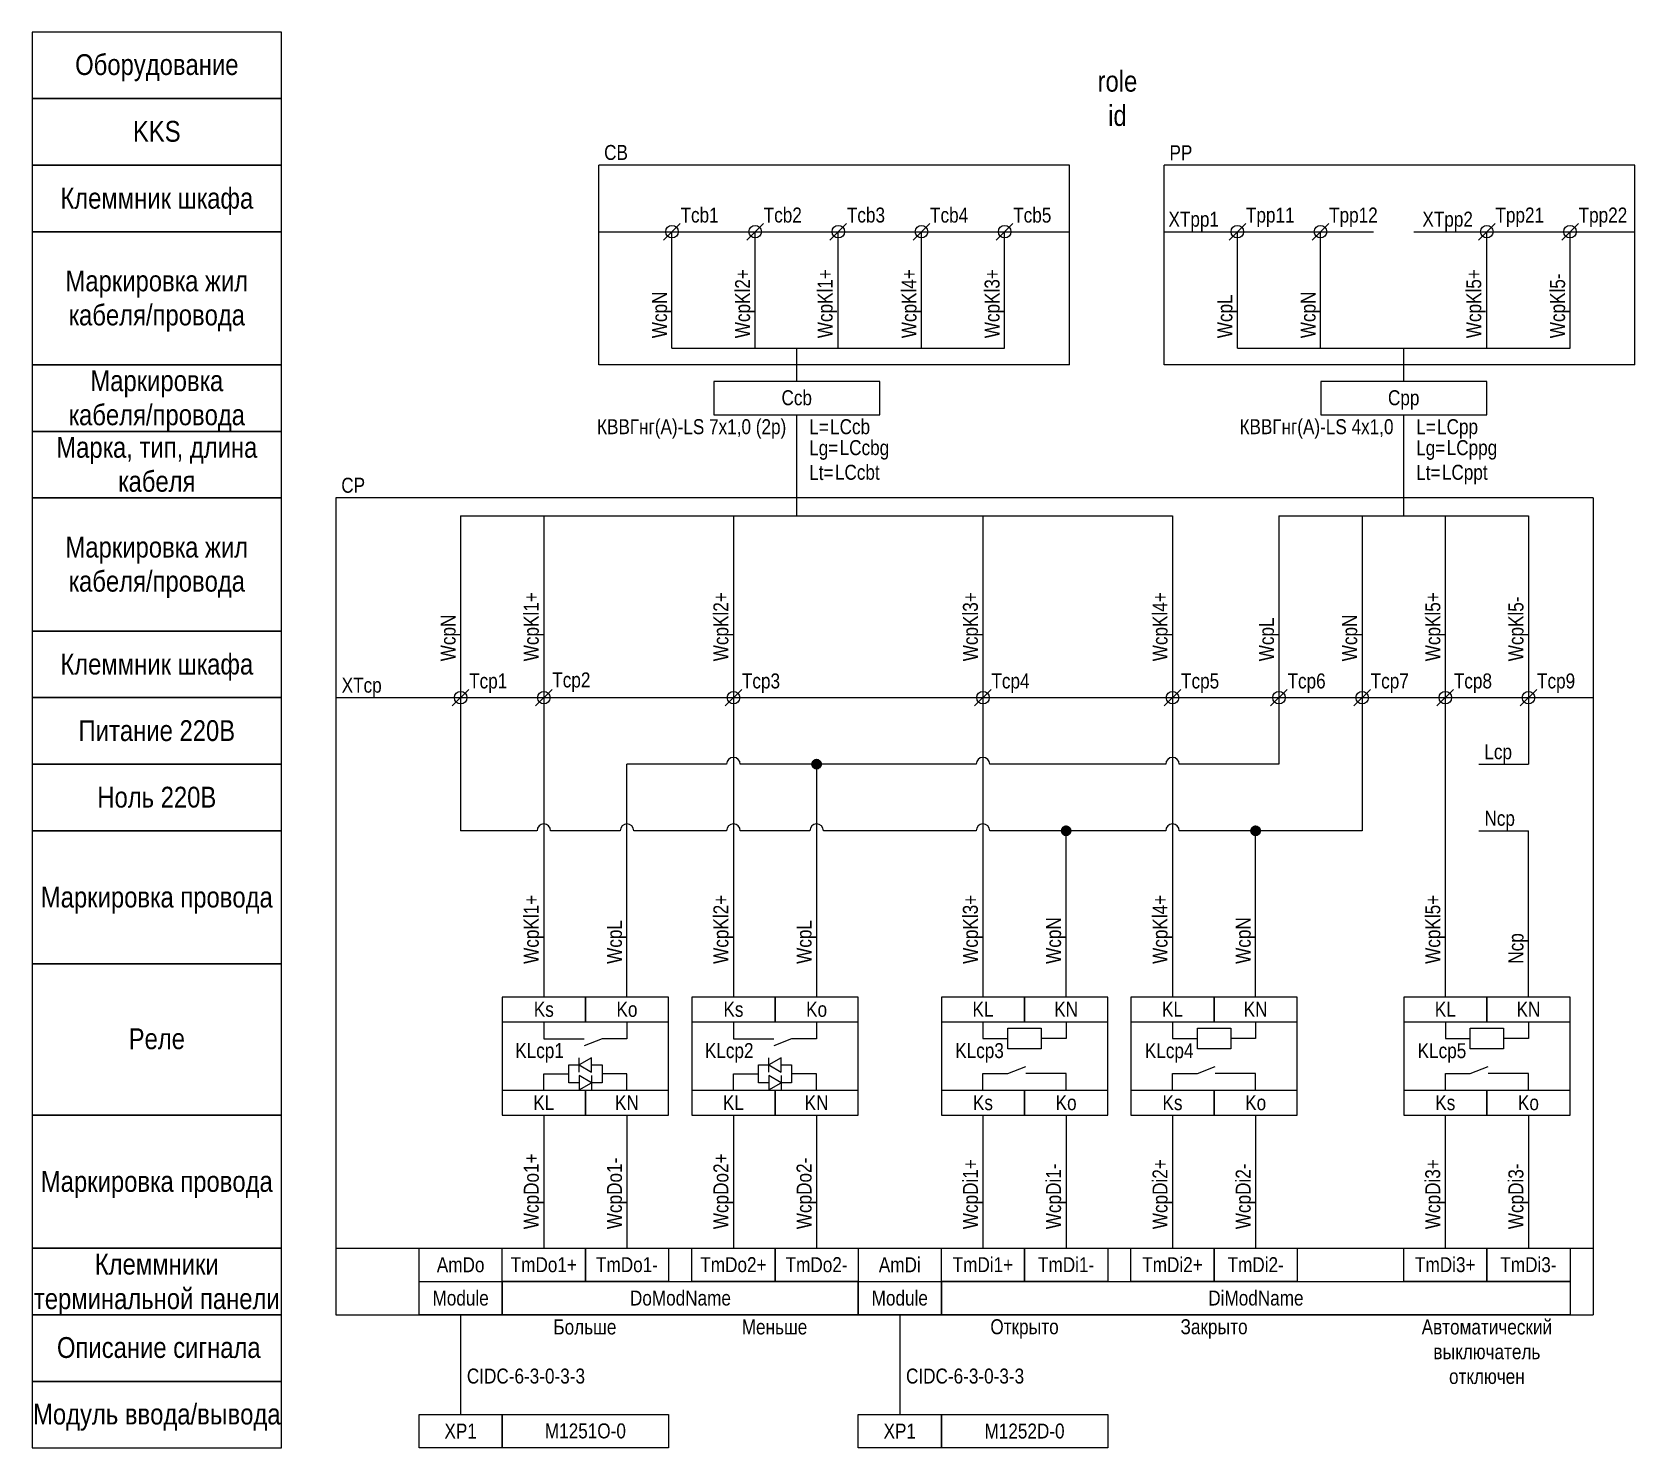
# Model space of a CAD drawing. Header units: millimetres. Extents: x 20 to 213, y -175 to -5.
import ezdxf

# ---------------------------------------------------------------- set-up
doc = ezdxf.new("R2010")
doc.units = ezdxf.units.MM
doc.header["$MEASUREMENT"] = 0
doc.linetypes.add('1_1', pattern=[2000, 1000, -1000])
doc.linetypes.add('4_2_1_2', pattern=[6702.777624, 3527.777672, -1763.888836, 0, -1411.111116])
for name, color, linetype in [('cp_names', 7, 'Continuous'), ('cp_params_di', 7, 'Continuous'), ('cp_params_do', 7, 'Continuous'), ('cp_static_di', 7, 'Continuous'), ('cp_static_do', 7, 'Continuous'), ('id_names', 7, 'Continuous'), ('id_params_di', 7, 'Continuous'), ('id_params_do', 7, 'Continuous'), ('id_static_di', 7, 'Continuous'), ('id_static_do', 7, 'Continuous')]:
    doc.layers.add(name, color=color, linetype=linetype)
doc.styles.add('СГЕНЕРИР_СТИЛЬ_1', font='')
doc.styles.get('СГЕНЕРИР_СТИЛЬ_1').set_extended_font_data('Arial Narrow')

msp = doc.modelspace()

# ---------------------------------------------------------------- texts
at = {"layer": 'cp_names', "color": 7, "linetype": 'Continuous', "lineweight": 15, "insert": (35, -65.66), "char_height": 2.5, "attachment_point": 2, "line_spacing_factor": 0.982786, "style": 'СГЕНЕРИР_СТИЛЬ_1'}
msp.add_mtext('\\A1;{\\pqc;\\fArial Narrow|b0|i0|c204|p34;Маркировка жил\\P\\pqc;\\fArial Narrow|b0|i0|c204|p34;кабеля/провода}', dxfattribs=at)
at = {"layer": 'cp_names', "color": 7, "linetype": 'Continuous', "lineweight": 15, "char_height": 2.5, "attachment_point": 2, "style": 'СГЕНЕРИР_СТИЛЬ_1'}
for s, insert in [('\\A1;{\\pqc;\\fArial Narrow|b0|i0|c204|p34;Клеммник\\fArial Narrow|b0|i0|c204|p34; шкафа}', (35, -79.72)), ('\\A1;{\\pqc;\\fArial Narrow|b0|i0|c204|p34;Питание \\fArial Narrow|b0|i0|c204|p34;220В}', (35, -87.71)), ('\\A1;{\\pqc;\\fArial Narrow|b0|i0|c204|p34;Ноль\\fArial Narrow|b0|i0|c204|p34; 220В}', (35, -95.71)), ('\\A1;{\\pqc;\\fArial Narrow|b0|i0|c204|p34;Маркировка \\fArial Narrow|b0|i0|c204|p34;провода}', (35, -107.72)), ('\\A1;{\\pqc;\\fArial Narrow|b0|i0|c204|p34;Реле}', (35, -124.75)), ('\\A1;{\\pqc;\\fArial Narrow|b0|i0|c204|p34;Маркировка \\fArial Narrow|b0|i0|c204|p34;провода}', (35, -141.9)), ('\\A1;{\\pqc;\\fArial Narrow|b0|i0|c204|p34;Описание сигнала}', (35.24, -161.86)), ('\\A1;{\\pqc;\\fArial Narrow|b0|i0|c204|p34;Модуль ввода/вывода}', (35, -169.86))]:
    msp.add_mtext(s, dxfattribs=dict(at, insert=insert))
at = {"layer": 'cp_names', "color": 7, "linetype": 'Continuous', "lineweight": 15, "insert": (35, -151.84), "char_height": 2.5, "width": 30, "attachment_point": 2, "line_spacing_factor": 0.996518, "style": 'СГЕНЕРИР_СТИЛЬ_1'}
msp.add_mtext('\\A1;{\\pqc;\\fArial Narrow|b0|i0|c204|p34;Клеммник\\fArial Narrow|b0|i0|c204|p34;и терминальной панели}', dxfattribs=at)
at = {"layer": 'cp_params_di', "color": 7, "linetype": 'Continuous', "lineweight": 15, "char_height": 1.8, "style": 'СГЕНЕРИР_СТИЛЬ_1'}
for s, insert, attachment_point in [('\\A1;{\\pql;\\fArial Narrow|b0|i0|c204|p34;CP}', (57.18, -58.57), 1), ('\\A1;{\\pqr;\\fArial Narrow|b0|i0|c204|p34;XTcp}', (62.04, -82.6), 3), ('\\A1;{\\pql;\\fArial Narrow|b0|i0|c204|p34;Tcp1}', (72.55, -82.09), 1), ('\\A1;{\\pql;\\fArial Narrow|b0|i0|c204|p34;Tcp2}', (82.55, -81.97), 1), ('\\A1;{\\pql;\\fArial Narrow|b0|i0|c204|p34;Tcp3}', (105.35, -82.09), 1), ('\\A1;{\\pql;\\fArial Narrow|b0|i0|c204|p34;Tcp4}', (135.35, -82.09), 1), ('\\A1;{\\pql;\\fArial Narrow|b0|i0|c204|p34;Tcp5}', (158.15, -82.09), 1), ('\\A1;{\\pql;\\fArial Narrow|b0|i0|c204|p34;Tcp6}', (170.95, -82.09), 1), ('\\A1;{\\pql;\\fArial Narrow|b0|i0|c204|p34;Tcp7}', (180.95, -82.09), 1), ('\\A1;{\\pql;\\fArial Narrow|b0|i0|c204|p34;Tcp8}', (190.95, -82.09), 1), ('\\A1;{\\pqc;\\fArial Narrow|b0|i0|c204|p34;L\\fArial Narrow|b0|i0|c204|p34;cp}', (196.28, -90.6), 2), ('\\A1;{\\pqc;\\fArial Narrow|b0|i0|c204|p34;N\\fArial Narrow|b0|i0|c204|p34;cp}', (196.46, -98.6), 2), ('\\A1;{\\pqc;\\fArial Narrow|b0|i0|c204|p34;K\\fArial Narrow|b0|i0|c204|p34;L}', (134.33, -121.56), 2), ('\\A1;{\\pqc;\\fArial Narrow|b0|i0|c204|p34;K\\fArial Narrow|b0|i0|c204|p34;N}', (144.33, -121.56), 2), ('\\A1;{\\pqc;\\fArial Narrow|b0|i0|c204|p34;K\\fArial Narrow|b0|i0|c204|p34;L}', (157.12, -121.56), 2), ('\\A1;{\\pqc;\\fArial Narrow|b0|i0|c204|p34;K\\fArial Narrow|b0|i0|c204|p34;N}', (167.12, -121.56), 2), ('\\A1;{\\pqc;\\fArial Narrow|b0|i0|c204|p34;K\\fArial Narrow|b0|i0|c204|p34;L}', (189.92, -121.56), 2), ('\\A1;{\\pqc;\\fArial Narrow|b0|i0|c204|p34;K\\fArial Narrow|b0|i0|c204|p34;N}', (199.92, -121.56), 2), ('\\A1;{\\pqc;\\fArial Narrow|b0|i0|c204|p34;KLcp\\fArial Narrow|b0|i0|c204|p34;3}', (133.92, -126.52), 2), ('\\A1;{\\pqc;\\fArial Narrow|b0|i0|c204|p34;KLcp\\fArial Narrow|b0|i0|c204|p34;4}', (156.72, -126.53), 2), ('\\A1;{\\pqc;\\fArial Narrow|b0|i0|c204|p34;KLcp\\fArial Narrow|b0|i0|c204|p34;5}', (189.52, -126.53), 2), ('\\A1;{\\pqc;\\fArial Narrow|b0|i0|c204|p34;Ks}', (134.33, -132.78), 2), ('\\A1;{\\pqc;\\fArial Narrow|b0|i0|c204|p34;Ko}', (144.33, -132.78), 2), ('\\A1;{\\pqc;\\fArial Narrow|b0|i0|c204|p34;Ks}', (157.12, -132.78), 2), ('\\A1;{\\pqc;\\fArial Narrow|b0|i0|c204|p34;Ko}', (167.12, -132.78), 2), ('\\A1;{\\pqc;\\fArial Narrow|b0|i0|c204|p34;Ks}', (189.92, -132.78), 2), ('\\A1;{\\pqc;\\fArial Narrow|b0|i0|c204|p34;Ko}', (199.92, -132.78), 2), ('\\A1;{\\pqc;\\fArial Narrow|b0|i0|c204|p34;Am\\fArial Narrow|b0|i0|c204|p34;Di}', (124.33, -152.26), 2), ('\\A1;{\\pqc;\\fArial Narrow|b0|i0|c204|p34;TmDi1\\fArial Narrow|b0|i0|c204|p34;+}', (134.33, -152.25), 2), ('\\A1;{\\pqc;\\fArial Narrow|b0|i0|c204|p34;TmDi1\\fArial Narrow|b0|i0|c204|p34;-}', (144.33, -152.25), 2), ('\\A1;{\\pqc;\\fArial Narrow|b0|i0|c204|p34;TmDi2\\fArial Narrow|b0|i0|c204|p34;+}', (157.12, -152.25), 2), ('\\A1;{\\pqc;\\fArial Narrow|b0|i0|c204|p34;TmDi2\\fArial Narrow|b0|i0|c204|p34;-}', (167.12, -152.25), 2), ('\\A1;{\\pqc;\\fArial Narrow|b0|i0|c204|p34;TmDi\\fArial Narrow|b0|i0|c204|p34;3\\fArial Narrow|b0|i0|c204|p34;+}', (189.92, -152.25), 2), ('\\A1;{\\pqc;\\fArial Narrow|b0|i0|c204|p34;TmDi\\fArial Narrow|b0|i0|c204|p34;3\\fArial Narrow|b0|i0|c204|p34;-}', (199.92, -152.25), 2), ('\\A1;{\\pqc;\\fArial Narrow|b0|i0|c204|p34;DiModName}', (167.15, -156.26), 2)]:
    msp.add_mtext(s, dxfattribs=dict(at, insert=insert, attachment_point=attachment_point))
at = {"layer": 'cp_params_di', "color": 7, "linetype": 'Continuous', "lineweight": 15, "char_height": 1.8, "rotation": 90, "style": 'СГЕНЕРИР_СТИЛЬ_1'}
for s, insert, attachment_point in [('\\A1;{\\pql;\\fArial Narrow|b0|i0|c204|p34;WcpKl\\fArial Narrow|b0|i0|c204|p34;1\\fArial Narrow|b0|i0|c204|p34;+}', (79.12, -80.63), 1), ('\\A1;{\\pql;\\fArial Narrow|b0|i0|c204|p34;WcpKl\\fArial Narrow|b0|i0|c204|p34;2\\fArial Narrow|b0|i0|c204|p34;+}', (101.92, -80.63), 1), ('\\A1;{\\pql;\\fArial Narrow|b0|i0|c204|p34;WcpKl\\fArial Narrow|b0|i0|c204|p34;3\\fArial Narrow|b0|i0|c204|p34;+}', (131.92, -80.63), 1), ('\\A1;{\\pql;\\fArial Narrow|b0|i0|c204|p34;WcpKl\\fArial Narrow|b0|i0|c204|p34;4\\fArial Narrow|b0|i0|c204|p34;+}', (154.72, -80.63), 1), ('\\A1;{\\pql;\\fArial Narrow|b0|i0|c204|p34;WcpKl5\\fArial Narrow|b0|i0|c204|p34;+}', (187.52, -80.63), 1), ('\\A1;{\\pql;\\fArial Narrow|b0|i0|c204|p34;WcpKl5\\fArial Narrow|b0|i0|c204|p34;-}', (197.52, -80.63), 1), ('\\A1;{\\pql;\\fArial Narrow|b0|i0|c204|p34;Wcp\\fArial Narrow|b0|i0|c204|p34;N}', (69.12, -80.63), 1), ('\\A1;{\\pql;\\fArial Narrow|b0|i0|c204|p34;Wcp\\fArial Narrow|b0|i0|c204|p34;L}', (167.52, -80.63), 1), ('\\A1;{\\pql;\\fArial Narrow|b0|i0|c204|p34;Wcp\\fArial Narrow|b0|i0|c204|p34;N}', (177.52, -80.63), 1), ('\\A1;{\\pql;\\fArial Narrow|b0|i0|c204|p34;WcpKl\\fArial Narrow|b0|i0|c204|p34;3\\fArial Narrow|b0|i0|c204|p34;+}', (131.92, -117), 1), ('\\A1;{\\pql;\\fArial Narrow|b0|i0|c204|p34;WcpKl\\fArial Narrow|b0|i0|c204|p34;4\\fArial Narrow|b0|i0|c204|p34;+}', (154.72, -117), 1), ('\\A1;{\\pql;\\fArial Narrow|b0|i0|c204|p34;WcpKl\\fArial Narrow|b0|i0|c204|p34;5\\fArial Narrow|b0|i0|c204|p34;+}', (187.52, -117), 1), ('\\A1;{\\pql;\\fArial Narrow|b0|i0|c204|p34;Wcp\\fArial Narrow|b0|i0|c204|p34;N}', (141.92, -117), 1), ('\\A1;{\\pql;\\fArial Narrow|b0|i0|c204|p34;Wcp\\fArial Narrow|b0|i0|c204|p34;N}', (164.72, -117), 1), ('\\A1;{\\pql;\\fArial Narrow|b0|i0|c204|p34;Wcp\\fArial Narrow|b0|i0|c204|p34;L}', (89.12, -117), 1), ('\\A1;{\\pql;\\fArial Narrow|b0|i0|c204|p34;Wcp\\fArial Narrow|b0|i0|c204|p34;L}', (111.92, -117), 1), ('\\A1;{\\pqc;\\fArial Narrow|b0|i0|c204|p34;N\\fArial Narrow|b0|i0|c204|p34;cp}', (197.52, -115.14), 2), ('\\A1;{\\pql;\\fArial Narrow|b0|i0|c204|p34;WcpDi1\\fArial Narrow|b0|i0|c204|p34;+}', (131.92, -148.89), 1), ('\\A1;{\\pql;\\fArial Narrow|b0|i0|c204|p34;WcpDi\\fArial Narrow|b0|i0|c204|p34;2\\fArial Narrow|b0|i0|c204|p34;+}', (154.72, -148.89), 1), ('\\A1;{\\pql;\\fArial Narrow|b0|i0|c204|p34;WcpDi\\fArial Narrow|b0|i0|c204|p34;3\\fArial Narrow|b0|i0|c204|p34;+}', (187.51, -148.89), 1), ('\\A1;{\\pql;\\fArial Narrow|b0|i0|c204|p34;WcpDi1\\fArial Narrow|b0|i0|c204|p34;-}', (141.92, -148.89), 1), ('\\A1;{\\pql;\\fArial Narrow|b0|i0|c204|p34;WcpDi\\fArial Narrow|b0|i0|c204|p34;2\\fArial Narrow|b0|i0|c204|p34;-}', (164.72, -148.89), 1), ('\\A1;{\\pql;\\fArial Narrow|b0|i0|c204|p34;WcpDi\\fArial Narrow|b0|i0|c204|p34;3\\fArial Narrow|b0|i0|c204|p34;-}', (197.51, -148.89), 1)]:
    msp.add_mtext(s, dxfattribs=dict(at, insert=insert, attachment_point=attachment_point))
at = {"layer": 'cp_params_do', "color": 7, "linetype": 'Continuous', "lineweight": 15, "char_height": 1.8, "style": 'СГЕНЕРИР_СТИЛЬ_1'}
for s, insert, attachment_point in [('\\A1;{\\pql;\\fArial Narrow|b0|i0|c204|p34;Tcp\\fArial Narrow|b0|i0|c204|p34;9}', (200.95, -82.09), 1), ('\\A1;{\\pqc;\\fArial Narrow|b0|i0|c204|p34;Ks}', (81.53, -121.56), 2), ('\\A1;{\\pqc;\\fArial Narrow|b0|i0|c204|p34;K\\fArial Narrow|b0|i0|c204|p34;o}', (91.53, -121.56), 2), ('\\A1;{\\pqc;\\fArial Narrow|b0|i0|c204|p34;Ks}', (104.33, -121.56), 2), ('\\A1;{\\pqc;\\fArial Narrow|b0|i0|c204|p34;Ko}', (114.33, -121.56), 2), ('\\A1;{\\pqc;\\fArial Narrow|b0|i0|c204|p34;KLcp\\fArial Narrow|b0|i0|c204|p34;1}', (81.02, -126.52), 2), ('\\A1;{\\pqc;\\fArial Narrow|b0|i0|c204|p34;KLcp\\fArial Narrow|b0|i0|c204|p34;2}', (103.82, -126.52), 2), ('\\A1;{\\pqc;\\fArial Narrow|b0|i0|c204|p34;KL}', (81.53, -132.78), 2), ('\\A1;{\\pqc;\\fArial Narrow|b0|i0|c204|p34;KN}', (91.53, -132.78), 2), ('\\A1;{\\pqc;\\fArial Narrow|b0|i0|c204|p34;KL}', (104.33, -132.78), 2), ('\\A1;{\\pqc;\\fArial Narrow|b0|i0|c204|p34;KN}', (114.33, -132.78), 2), ('\\A1;{\\pqc;\\fArial Narrow|b0|i0|c204|p34;TmD\\fArial Narrow|b0|i0|c204|p34;o\\fArial Narrow|b0|i0|c204|p34;2+}', (104.33, -152.25), 2), ('\\A1;{\\pqc;\\fArial Narrow|b0|i0|c204|p34;TmD\\fArial Narrow|b0|i0|c204|p34;o\\fArial Narrow|b0|i0|c204|p34;2-}', (114.33, -152.25), 2), ('\\A1;{\\pqc;\\fArial Narrow|b0|i0|c204|p34;Am\\fArial Narrow|b0|i0|c204|p34;Do}', (71.53, -152.26), 2), ('\\A1;{\\pqc;\\fArial Narrow|b0|i0|c204|p34;TmD\\fArial Narrow|b0|i0|c204|p34;o\\fArial Narrow|b0|i0|c204|p34;1+}', (81.53, -152.25), 2), ('\\A1;{\\pqc;\\fArial Narrow|b0|i0|c204|p34;TmD\\fArial Narrow|b0|i0|c204|p34;o\\fArial Narrow|b0|i0|c204|p34;1-}', (91.53, -152.25), 2), ('\\A1;{\\pqc;\\fArial Narrow|b0|i0|c204|p34;D\\fArial Narrow|b0|i0|c204|p34;o\\fArial Narrow|b0|i0|c204|p34;ModName}', (97.96, -156.26), 2)]:
    msp.add_mtext(s, dxfattribs=dict(at, insert=insert, attachment_point=attachment_point))
at = {"layer": 'cp_params_do', "color": 7, "linetype": 'Continuous', "lineweight": 15, "char_height": 1.8, "attachment_point": 1, "rotation": 90, "style": 'СГЕНЕРИР_СТИЛЬ_1'}
for s, insert in [('\\A1;{\\pql;\\fArial Narrow|b0|i0|c204|p34;WcpKl\\fArial Narrow|b0|i0|c204|p34;1\\fArial Narrow|b0|i0|c204|p34;+}', (79.12, -117)), ('\\A1;{\\pql;\\fArial Narrow|b0|i0|c204|p34;WcpKl\\fArial Narrow|b0|i0|c204|p34;2\\fArial Narrow|b0|i0|c204|p34;+}', (101.92, -117)), ('\\A1;{\\pql;\\fArial Narrow|b0|i0|c204|p34;WcpDo1\\fArial Narrow|b0|i0|c204|p34;+}', (79.12, -148.89)), ('\\A1;{\\pql;\\fArial Narrow|b0|i0|c204|p34;WcpDo1\\fArial Narrow|b0|i0|c204|p34;-}', (89.12, -148.89)), ('\\A1;{\\pql;\\fArial Narrow|b0|i0|c204|p34;WcpDo\\fArial Narrow|b0|i0|c204|p34;2\\fArial Narrow|b0|i0|c204|p34;+}', (101.92, -148.89)), ('\\A1;{\\pql;\\fArial Narrow|b0|i0|c204|p34;WcpDo\\fArial Narrow|b0|i0|c204|p34;2\\fArial Narrow|b0|i0|c204|p34;-}', (111.92, -148.89))]:
    msp.add_mtext(s, dxfattribs=dict(at, insert=insert))
at = {"layer": 'cp_static_di', "color": 7, "linetype": 'Continuous', "lineweight": 15, "char_height": 1.8, "attachment_point": 2, "style": 'СГЕНЕРИР_СТИЛЬ_1'}
for s, insert in [('\\A1;{\\pqc;\\fArial Narrow|b0|i0|c204|p34;Открыто}', (139.33, -159.71)), ('\\A1;{\\pqc;\\fArial Narrow|b0|i0|c204|p34;Закрыто}', (162.12, -159.71))]:
    msp.add_mtext(s, dxfattribs=dict(at, insert=insert))
at = {"layer": 'cp_static_di', "color": 7, "linetype": 'Continuous', "lineweight": 15, "insert": (194.92, -159.74), "char_height": 1.8, "width": 20, "attachment_point": 2, "line_spacing_factor": 0.991432, "style": 'СГЕНЕРИР_СТИЛЬ_1'}
msp.add_mtext('\\A1;{\\pqc;\\fArial Narrow|b0|i0|c204|p34;Автоматический выключатель отключен}', dxfattribs=at)
at = {"layer": 'cp_static_do', "color": 7, "linetype": 'Continuous', "lineweight": 15, "char_height": 1.8, "attachment_point": 2, "style": 'СГЕНЕРИР_СТИЛЬ_1'}
for s, insert in [('\\A1;{\\pqc;\\fArial Narrow|b0|i0|c204|p34;Module}', (71.53, -156.26)), ('\\A1;{\\pqc;\\fArial Narrow|b0|i0|c204|p34;Module}', (124.33, -156.26)), ('\\A1;{\\pqc;\\fArial Narrow|b0|i0|c204|p34;Больше}', (86.47, -159.74)), ('\\A1;{\\pqc;\\fArial Narrow|b0|i0|c204|p34;Меньше}', (109.27, -159.74)), ('\\A1;{\\pqc;\\fArial Narrow|b0|i0|c204|p34;XP1}', (71.53, -172.25)), ('\\A1;{\\pqc;\\fArial Narrow|b0|i0|c204|p34;M1251O-0}', (86.53, -172.23)), ('\\A1;{\\pqc;\\fArial Narrow|b0|i0|c204|p34;XP1}', (124.33, -172.25)), ('\\A1;{\\pqc;\\fArial Narrow|b0|i0|c204|p34;M125\\fArial Narrow|b0|i0|c204|p34;2D\\fArial Narrow|b0|i0|c204|p34;-0}', (139.33, -172.25))]:
    msp.add_mtext(s, dxfattribs=dict(at, insert=insert))
at = {"layer": 'id_names', "color": 7, "linetype": 'Continuous', "lineweight": 15, "char_height": 2.5, "attachment_point": 2, "style": 'СГЕНЕРИР_СТИЛЬ_1'}
for s, insert in [('\\A1;{\\pqc;\\fArial Narrow|b0|i0|c204|p34;Оборудование}', (35, -7.66)), ('\\A1;{\\pqc;\\fArial Narrow|b0|i0|c204|p34;KKS}', (35, -15.68)), ('\\A1;{\\pqc;\\fArial Narrow|b0|i0|c204|p34;Клеммник\\fArial Narrow|b0|i0|c204|p34; шкафа}', (35, -23.72))]:
    msp.add_mtext(s, dxfattribs=dict(at, insert=insert))
for s, insert, line_spacing_factor in [('\\A1;{\\pqc;\\fArial Narrow|b0|i0|c204|p34;Маркировка жил\\P\\pqc;\\fArial Narrow|b0|i0|c204|p34;кабеля/провода}', (35, -33.66), 0.982786), ('\\A1;{\\pqc;\\fArial Narrow|b0|i0|c204|p34;Маркировка\\P\\pqc;\\fArial Narrow|b0|i0|c204|p34;кабеля/провода}', (35, -45.66), 0.982786), ('\\A1;{\\pqc;\\fArial Narrow|b0|i0|c204|p34;Марка, тип\\fArial Narrow|b0|i0|c204|p34;, длина\\P\\pqc;\\fArial Narrow|b0|i0|c204|p34;кабеля}', (35, -53.66), 0.98101)]:
    msp.add_mtext(s, dxfattribs=dict(at, insert=insert, line_spacing_factor=line_spacing_factor))
at = {"layer": 'id_params_di', "color": 7, "linetype": 'Continuous', "lineweight": 15, "style": 'СГЕНЕРИР_СТИЛЬ_1'}
for s, insert, char_height, attachment_point in [('\\A1;{\\pqc;\\fArial Narrow|b0|i0|c204|p34;role}', (150.5, -9.66), 2.5, 2), ('\\A1;{\\pqc;\\fArial Narrow|b0|i0|c204|p34;id}', (150.5, -13.78), 2.5, 2), ('\\A1;{\\pql;\\fArial Narrow|b0|i0|c204|p34;LC\\fArial Narrow|b0|i0|c204|p34;cb}', (115.95, -51.53), 1.8, 1), ('\\A1;{\\pql;\\fArial Narrow|b0|i0|c204|p34;LC\\fArial Narrow|b0|i0|c204|p34;pp}', (188.93, -51.53), 1.8, 1), ('\\A1;{\\pql;\\fArial Narrow|b0|i0|c204|p34;LC\\fArial Narrow|b0|i0|c204|p34;cb\\fArial Narrow|b0|i0|c204|p34;g}', (117.1, -54.05), 1.8, 1), ('\\A1;{\\pql;\\fArial Narrow|b0|i0|c204|p34;LC\\fArial Narrow|b0|i0|c204|p34;pp\\fArial Narrow|b0|i0|c204|p34;g}', (190.09, -54.05), 1.8, 1), ('\\A1;{\\pql;\\fArial Narrow|b0|i0|c204|p34;LC\\fArial Narrow|b0|i0|c204|p34;cb\\fArial Narrow|b0|i0|c204|p34;t}', (116.53, -57.01), 1.8, 1), ('\\A1;{\\pql;\\fArial Narrow|b0|i0|c204|p34;LC\\fArial Narrow|b0|i0|c204|p34;pp\\fArial Narrow|b0|i0|c204|p34;t}', (189.51, -57.01), 1.8, 1)]:
    msp.add_mtext(s, dxfattribs=dict(at, insert=insert, char_height=char_height, attachment_point=attachment_point))
at = {"layer": 'id_params_di', "color": 7, "linetype": 'Continuous', "lineweight": 15, "char_height": 1.8, "attachment_point": 1, "rotation": 90, "style": 'СГЕНЕРИР_СТИЛЬ_1'}
for s, insert in [('\\A1;{\\pql;\\fArial Narrow|b0|i0|c204|p34;Wcp\\fArial Narrow|b0|i0|c204|p34;Kl2+}', (104.53, -41.8)), ('\\A1;{\\pql;\\fArial Narrow|b0|i0|c204|p34;WcpKl\\fArial Narrow|b0|i0|c204|p34;1\\fArial Narrow|b0|i0|c204|p34;+}', (114.45, -41.8)), ('\\A1;{\\pql;\\fArial Narrow|b0|i0|c204|p34;WcpKl4\\fArial Narrow|b0|i0|c204|p34;+}', (124.54, -41.8)), ('\\A1;{\\pql;\\fArial Narrow|b0|i0|c204|p34;WcpKl3\\fArial Narrow|b0|i0|c204|p34;+}', (134.53, -41.8)), ('\\A1;{\\pql;\\fArial Narrow|b0|i0|c204|p34;WcpKl5\\fArial Narrow|b0|i0|c204|p34;+}', (192.44, -41.8)), ('\\A1;{\\pql;\\fArial Narrow|b0|i0|c204|p34;WcpKl5\\fArial Narrow|b0|i0|c204|p34;-}', (202.52, -41.8)), ('\\A1;{\\pql;\\fArial Narrow|b0|i0|c204|p34;Wcp\\fArial Narrow|b0|i0|c204|p34;N}', (94.54, -41.8)), ('\\A1;{\\pql;\\fArial Narrow|b0|i0|c204|p34;Wcp\\fArial Narrow|b0|i0|c204|p34;L}', (162.52, -41.8)), ('\\A1;{\\pql;\\fArial Narrow|b0|i0|c204|p34;Wcp\\fArial Narrow|b0|i0|c204|p34;N}', (172.52, -41.8))]:
    msp.add_mtext(s, dxfattribs=dict(at, insert=insert))
at = {"layer": 'id_params_do', "color": 7, "linetype": 'Continuous', "lineweight": 15, "char_height": 1.8, "style": 'СГЕНЕРИР_СТИЛЬ_1'}
for s, insert, attachment_point in [('\\A1;{\\pql;\\fArial Narrow|b0|i0|c204|p34;CB}', (88.78, -18.57), 1), ('\\A1;{\\pql;\\fArial Narrow|b0|i0|c204|p34;PP}', (156.76, -18.6), 1), ('\\A1;{\\pql;\\fArial Narrow|b0|i0|c204|p34;T\\fArial Narrow|b0|i0|c204|p34;cb\\fArial Narrow|b0|i0|c204|p34;1}', (97.97, -26.09), 1), ('\\A1;{\\pql;\\fArial Narrow|b0|i0|c204|p34;T\\fArial Narrow|b0|i0|c204|p34;cb\\fArial Narrow|b0|i0|c204|p34;2}', (107.97, -26.09), 1), ('\\A1;{\\pql;\\fArial Narrow|b0|i0|c204|p34;T\\fArial Narrow|b0|i0|c204|p34;cb\\fArial Narrow|b0|i0|c204|p34;3}', (117.97, -26.09), 1), ('\\A1;{\\pql;\\fArial Narrow|b0|i0|c204|p34;T\\fArial Narrow|b0|i0|c204|p34;cb\\fArial Narrow|b0|i0|c204|p34;4}', (127.97, -26.1), 1), ('\\A1;{\\pql;\\fArial Narrow|b0|i0|c204|p34;T\\fArial Narrow|b0|i0|c204|p34;cb\\fArial Narrow|b0|i0|c204|p34;5}', (137.97, -26.1), 1), ('\\A1;{\\pqr;\\fArial Narrow|b0|i0|c204|p34;XTpp\\fArial Narrow|b0|i0|c204|p34;1}', (162.71, -26.59), 3), ('\\A1;{\\pql;\\fArial Narrow|b0|i0|c204|p34;Tpp\\fArial Narrow|b0|i0|c204|p34;1\\fArial Narrow|b0|i0|c204|p34;1}', (165.95, -26.09), 1), ('\\A1;{\\pql;\\fArial Narrow|b0|i0|c204|p34;Tpp\\fArial Narrow|b0|i0|c204|p34;1\\fArial Narrow|b0|i0|c204|p34;2}', (175.95, -26.09), 1), ('\\A1;{\\pqr;\\fArial Narrow|b0|i0|c204|p34;XTpp\\fArial Narrow|b0|i0|c204|p34;2}', (193.24, -26.59), 3), ('\\A1;{\\pql;\\fArial Narrow|b0|i0|c204|p34;Tpp\\fArial Narrow|b0|i0|c204|p34;21}', (195.95, -26.09), 1), ('\\A1;{\\pql;\\fArial Narrow|b0|i0|c204|p34;Tpp\\fArial Narrow|b0|i0|c204|p34;22}', (205.95, -26.09), 1), ('\\A1;{\\pqc;\\fArial Narrow|b0|i0|c204|p34;C\\fArial Narrow|b0|i0|c204|p34;cb}', (111.94, -48.05), 2), ('\\A1;{\\pqc;\\fArial Narrow|b0|i0|c204|p34;Cpp}', (184.92, -48.05), 2)]:
    msp.add_mtext(s, dxfattribs=dict(at, insert=insert, attachment_point=attachment_point))
at = {"layer": 'id_static_di', "color": 7, "linetype": 'Continuous', "lineweight": 15, "char_height": 1.8, "attachment_point": 1, "style": 'СГЕНЕРИР_СТИЛЬ_1'}
for s, insert in [('\\A1;{\\pql;\\fArial Narrow|b0|i0|c204|p34;КВВГнг(А)-LS \\fArial Narrow|b0|i0|c204|p34;7\\fArial Narrow|b0|i0|c204|p34;х1,0\\fArial Narrow|b0|i0|c204|p34; (2p)}', (87.93, -51.53)), ('\\A1;{\\pql;\\fArial Narrow|b0|i0|c204|p34;L=}', (113.44, -51.56)), ('\\A1;{\\pql;\\fArial Narrow|b0|i0|c204|p34;КВВГнг(А)-LS \\fArial Narrow|b0|i0|c204|p34;4\\fArial Narrow|b0|i0|c204|p34;х1,0}', (165.18, -51.53)), ('\\A1;{\\pql;\\fArial Narrow|b0|i0|c204|p34;L=}', (186.42, -51.56)), ('\\A1;{\\pql;\\fArial Narrow|b0|i0|c204|p34;Lg=}', (113.44, -54.08)), ('\\A1;{\\pql;\\fArial Narrow|b0|i0|c204|p34;Lg=}', (186.42, -54.08)), ('\\A1;{\\pql;\\fArial Narrow|b0|i0|c204|p34;Lt=}', (113.44, -57.04)), ('\\A1;{\\pql;\\fArial Narrow|b0|i0|c204|p34;Lt=}', (186.42, -57.04)), ('\\A1;{\\pql;\\fArial Narrow|b0|i0|c204|p34;CIDC-6-3-0-3-3}', (72.28, -165.64)), ('\\A1;{\\pql;\\fArial Narrow|b0|i0|c204|p34;CIDC-6-3-0-3-3}', (125.08, -165.64))]:
    msp.add_mtext(s, dxfattribs=dict(at, insert=insert))

# ---------------------------------------------------------------- hatches: boundary and pattern name
at = {"layer": 'cp_static_di', "linetype": 'Continuous', "lineweight": 0, "true_color": 0x000000}
for points in [[(143.93, -101), (143.96, -101.15), (144.04, -101.28), (144.17, -101.37), (144.33, -101.4), (144.48, -101.37), (144.61, -101.28), (144.69, -101.15), (144.73, -101), (144.69, -100.85), (144.61, -100.72), (144.48, -100.63), (144.33, -100.6), (144.17, -100.63), (144.04, -100.72), (143.96, -100.85)], [(166.72, -101), (166.76, -101.15), (166.84, -101.28), (166.97, -101.37), (167.12, -101.4), (167.28, -101.37), (167.41, -101.28), (167.49, -101.15), (167.52, -101), (167.49, -100.85), (167.41, -100.72), (167.28, -100.63), (167.12, -100.6), (166.97, -100.63), (166.84, -100.72), (166.76, -100.85)]]:
    msp.add_hatch(color=18, dxfattribs=at).paths.add_polyline_path(points)
at = {"layer": 'cp_static_do', "linetype": 'Continuous', "lineweight": 0, "true_color": 0x000000}
msp.add_hatch(color=18, dxfattribs=at).paths.add_polyline_path([(113.93, -93), (113.96, -93.15), (114.04, -93.28), (114.17, -93.37), (114.33, -93.4), (114.48, -93.37), (114.61, -93.28), (114.69, -93.15), (114.73, -93), (114.69, -92.85), (114.61, -92.72), (114.48, -92.63), (114.33, -92.6), (114.17, -92.63), (114.04, -92.72), (113.96, -92.85)])

# ---------------------------------------------------------------- linework, layer by layer
at = {"layer": 'cp_names', "color": 7, "linetype": 'Continuous', "lineweight": 15, "ltscale": 100}
for points in [[(20, -77), (50, -77), (50, -61), (20, -61)], [(20, -85), (50, -85), (50, -77), (20, -77)], [(20, -93), (50, -93), (50, -85), (20, -85)], [(20, -101), (50, -101), (50, -93), (20, -93)], [(20, -117), (50, -117), (50, -101), (20, -101)], [(20, -135.18), (50, -135.18), (50, -117), (20, -117)], [(20, -151.18), (50, -151.18), (50, -135.18), (20, -135.18)], [(20, -159.18), (50, -159.18), (50, -151.18), (20, -151.18)], [(20, -167.18), (50, -167.18), (50, -159.18), (20, -159.18)], [(20, -175.18), (50, -175.18), (50, -167.18), (20, -167.18)]]:
    msp.add_lwpolyline(points, close=True, dxfattribs=at)
at = {"layer": 'cp_static_di', "color": 7, "linetype": '1_1', "lineweight": 15, "ltscale": 100}
for p, q in [((207.72, -61), (56.53, -61)), ((56.53, -61), (56.53, -159.18))]:
    msp.add_line(p, q, dxfattribs=at)
at = {"layer": 'cp_static_di', "color": 7, "linetype": 'Continuous', "lineweight": 15, "ltscale": 100}
for p, q in [((71.53, -63.14), (157.12, -63.14)), ((71.53, -63.14), (71.53, -85)), ((81.53, -63.14), (81.53, -85)), ((104.33, -63.14), (104.33, -85)), ((134.33, -63.14), (134.33, -85)), ((157.12, -63.14), (157.12, -85)), ((169.92, -63.14), (169.92, -85)), ((169.92, -63.14), (199.92, -63.14)), ((179.92, -63.14), (179.92, -85)), ((189.92, -63.14), (189.92, -85)), ((199.92, -63.14), (199.92, -85)), ((70.53, -86), (72.53, -84)), ((80.53, -86), (82.53, -84)), ((103.33, -86), (105.33, -84)), ((133.33, -86), (135.33, -84)), ((156.12, -86), (158.12, -84)), ((168.92, -86), (170.92, -84)), ((178.92, -86), (180.92, -84)), ((188.92, -86), (190.92, -84)), ((71.53, -85), (71.53, -101)), ((134.33, -85), (134.33, -121)), ((157.12, -85), (157.12, -121)), ((169.92, -85), (169.92, -93)), ((179.92, -85), (179.92, -101)), ((189.92, -85), (189.92, -121)), ((199.92, -85), (199.92, -93)), ((193.95, -93), (199.92, -93)), ((80.71, -101), (71.53, -101)), ((90.71, -101), (82.34, -101)), ((103.51, -101), (92.34, -101)), ((113.51, -101), (105.14, -101)), ((133.51, -101), (115.14, -101)), ((156.31, -101), (135.14, -101)), ((144.33, -121), (144.33, -101.4)), ((179.92, -101), (157.94, -101)), ((167.12, -121), (167.12, -101.4)), ((193.95, -101), (199.92, -101)), ((199.92, -121), (199.92, -101)), ((134.33, -135.18), (134.33, -151.18)), ((144.33, -135.18), (144.33, -151.18)), ((157.12, -135.18), (157.12, -151.18)), ((167.12, -135.18), (167.12, -151.18)), ((189.92, -135.18), (189.92, -151.18)), ((199.92, -135.18), (199.92, -151.18)), ((119.33, -151.18), (207.72, -151.18)), ((119.33, -159.18), (207.72, -159.18))]:
    msp.add_line(p, q, dxfattribs=at)
at = {"layer": 'cp_static_di', "color": 7, "linetype": '4_2_1_2', "lineweight": 15, "ltscale": 100}
msp.add_line((56.53, -85), (207.72, -85), dxfattribs=at)
at = {"layer": 'cp_static_di', "color": 7, "linetype": 'Continuous', "lineweight": 15, "ltscale": 100}
for points in [[(129.33, -135.18), (149.33, -135.18), (149.33, -121), (129.33, -121)], [(129.33, -123.96), (139.33, -123.96), (139.33, -121), (129.33, -121)], [(139.33, -123.96), (149.33, -123.96), (149.33, -121), (139.33, -121)], [(152.12, -135.18), (172.12, -135.18), (172.12, -121), (152.12, -121)], [(152.12, -123.96), (162.12, -123.96), (162.12, -121), (152.12, -121)], [(162.12, -123.96), (172.12, -123.96), (172.12, -121), (162.12, -121)], [(184.92, -135.18), (204.92, -135.18), (204.92, -121), (184.92, -121)], [(184.92, -123.96), (194.92, -123.96), (194.92, -121), (184.92, -121)], [(194.92, -123.96), (204.92, -123.96), (204.92, -121), (194.92, -121)], [(141.33, -124.72), (141.33, -127.21), (137.33, -127.21), (137.33, -124.72)], [(164.13, -124.72), (164.13, -127.21), (160.13, -127.21), (160.13, -124.72)], [(196.93, -124.72), (196.93, -127.21), (192.93, -127.21), (192.93, -124.72)], [(129.33, -135.18), (139.33, -135.18), (139.33, -132.21), (129.33, -132.21)], [(139.33, -135.18), (149.33, -135.18), (149.33, -132.21), (139.33, -132.21)], [(152.12, -135.18), (162.12, -135.18), (162.12, -132.21), (152.12, -132.21)], [(162.12, -135.18), (172.12, -135.18), (172.12, -132.21), (162.12, -132.21)], [(184.92, -135.18), (194.92, -135.18), (194.92, -132.21), (184.92, -132.21)], [(194.92, -135.18), (204.92, -135.18), (204.92, -132.21), (194.92, -132.21)], [(129.33, -151.18), (139.33, -151.18), (139.33, -155.18), (129.33, -155.18)], [(139.33, -151.18), (149.33, -151.18), (149.33, -155.18), (139.33, -155.18)], [(152.12, -151.18), (162.12, -151.18), (162.12, -155.18), (152.12, -155.18)], [(162.12, -151.18), (172.12, -151.18), (172.12, -155.18), (162.12, -155.18)], [(184.92, -151.18), (194.92, -151.18), (194.92, -155.18), (184.92, -155.18)], [(194.92, -151.18), (204.92, -151.18), (204.92, -155.18), (194.92, -155.18)], [(129.33, -155.18), (204.92, -155.18), (204.92, -159.18), (129.33, -159.18)]]:
    msp.add_lwpolyline(points, close=True, dxfattribs=at)
for points in [[(134.33, -123.96), (134.33, -125.96), (137.33, -125.96)], [(144.33, -123.96), (144.33, -125.96), (141.33, -125.96)], [(157.13, -123.96), (157.13, -125.96), (160.13, -125.96)], [(167.12, -123.96), (167.12, -125.96), (164.13, -125.96)], [(189.93, -123.96), (189.93, -125.96), (192.93, -125.96)], [(199.92, -123.96), (199.92, -125.96), (196.93, -125.96)], [(134.33, -132.21), (134.33, -130.18), (137.33, -130.18)], [(137.33, -130.18), (139.47, -129.35)], [(141.33, -130.18), (139.47, -130.18)], [(144.33, -132.21), (144.33, -130.18), (141.33, -130.18)], [(157.13, -132.21), (157.13, -130.18), (160.13, -130.18)], [(160.13, -130.18), (162.27, -129.35)], [(164.13, -130.18), (162.27, -130.18)], [(167.12, -132.21), (167.12, -130.18), (164.13, -130.18)], [(189.93, -132.21), (189.93, -130.18), (192.93, -130.18)], [(192.93, -130.18), (195.06, -129.35)], [(196.93, -130.18), (195.07, -130.18)], [(199.92, -132.21), (199.92, -130.18), (196.93, -130.18)]]:
    msp.add_lwpolyline(points, dxfattribs=at)
for centre in [(71.53, -85), (81.53, -85), (104.33, -85), (134.33, -85), (157.12, -85), (169.92, -85), (179.92, -85), (189.92, -85)]:
    msp.add_circle(centre, 0.75, dxfattribs=at)
at = {"layer": 'cp_static_di', "color": 7, "linetype": 'Continuous', "lineweight": 70, "ltscale": 100}
for centre in [(144.33, -101), (167.12, -101)]:
    msp.add_circle(centre, 0.4, dxfattribs=at)
at = {"layer": 'cp_static_di', "color": 7, "linetype": 'Continuous', "lineweight": 15, "ltscale": 100}
for centre in [(81.53, -101), (91.53, -101), (104.33, -101), (114.33, -101), (134.33, -101), (157.12, -101)]:
    msp.add_arc(centre, 0.815, 0, 180, dxfattribs=at)
at = {"layer": 'cp_static_do', "color": 7, "linetype": '1_1', "lineweight": 15, "ltscale": 100}
msp.add_line((207.72, -61), (207.72, -159.18), dxfattribs=at)
at = {"layer": 'cp_static_do', "color": 7, "linetype": 'Continuous', "lineweight": 15, "ltscale": 100}
for p, q in [((198.92, -86), (200.92, -84)), ((81.53, -85), (81.53, -121)), ((104.33, -85), (104.33, -121)), ((91.53, -121), (91.53, -93)), ((103.51, -93), (91.53, -93)), ((133.51, -93), (105.14, -93)), ((114.33, -93.4), (114.33, -121)), ((156.31, -93), (135.14, -93)), ((169.92, -93), (157.94, -93)), ((85.78, -130), (85.78, -128.31)), ((108.58, -130), (108.58, -128.31)), ((87.28, -130.43), (87.28, -132.12)), ((110.08, -130.43), (110.08, -132.12)), ((81.53, -135.18), (81.53, -151.18)), ((91.53, -135.18), (91.53, -151.18)), ((104.33, -135.18), (104.33, -151.18)), ((114.33, -135.18), (114.33, -151.18)), ((56.53, -151.18), (119.33, -151.18)), ((66.53, -159.18), (66.53, -151.18)), ((56.53, -159.18), (119.33, -159.18)), ((71.53, -159.18), (71.53, -171.18)), ((124.33, -159.18), (124.33, -171.18))]:
    msp.add_line(p, q, dxfattribs=at)
for points in [[(76.53, -135.18), (96.53, -135.18), (96.53, -121), (76.53, -121)], [(76.53, -123.96), (86.53, -123.96), (86.53, -121), (76.53, -121)], [(86.53, -123.96), (96.53, -123.96), (96.53, -121), (86.53, -121)], [(99.33, -135.18), (119.33, -135.18), (119.33, -121), (99.33, -121)], [(99.33, -123.96), (109.33, -123.96), (109.33, -121), (99.33, -121)], [(109.33, -123.96), (119.33, -123.96), (119.33, -121), (109.33, -121)], [(87.28, -128.31), (85.78, -129.15), (87.28, -130)], [(110.08, -128.31), (108.58, -129.15), (110.08, -130)], [(85.78, -132.12), (87.28, -131.28), (85.78, -130.43)], [(108.58, -132.12), (110.08, -131.28), (108.58, -130.43)], [(76.53, -135.18), (86.53, -135.18), (86.53, -132.21), (76.53, -132.21)], [(86.53, -135.18), (96.53, -135.18), (96.53, -132.21), (86.53, -132.21)], [(99.33, -135.18), (109.33, -135.18), (109.33, -132.21), (99.33, -132.21)], [(109.33, -135.18), (119.33, -135.18), (119.33, -132.21), (109.33, -132.21)], [(76.53, -151.18), (86.53, -151.18), (86.53, -155.18), (76.53, -155.18)], [(86.53, -151.18), (96.53, -151.18), (96.53, -155.18), (86.53, -155.18)], [(99.33, -151.18), (109.33, -151.18), (109.33, -155.18), (99.33, -155.18)], [(109.33, -151.18), (119.33, -151.18), (119.33, -155.18), (109.33, -155.18)], [(76.53, -159.18), (66.53, -159.18), (66.53, -155.18), (76.53, -155.18)], [(76.53, -155.18), (119.33, -155.18), (119.33, -159.18), (76.53, -159.18)], [(129.33, -159.18), (119.33, -159.18), (119.33, -155.18), (129.33, -155.18)], [(76.53, -175.18), (66.53, -175.18), (66.53, -171.18), (76.53, -171.18)], [(76.53, -171.18), (96.53, -171.18), (96.53, -175.18), (76.53, -175.18)], [(129.33, -175.18), (119.33, -175.18), (119.33, -171.18), (129.33, -171.18)], [(129.33, -171.18), (149.33, -171.18), (149.33, -175.18), (129.33, -175.18)]]:
    msp.add_lwpolyline(points, close=True, dxfattribs=at)
for points in [[(81.53, -123.96), (81.53, -126), (84.53, -126)], [(91.53, -123.96), (91.53, -126), (88.53, -126)], [(104.33, -123.96), (104.33, -126), (107.33, -126)], [(114.33, -123.96), (114.33, -126), (111.33, -126)], [(84.53, -126), (86.39, -126)], [(88.53, -126), (86.39, -126.83)], [(107.33, -126), (109.19, -126)], [(111.33, -126), (109.19, -126.83)], [(81.53, -132.21), (81.53, -130.21), (84.53, -130.21)], [(85.78, -131.28), (84.53, -131.28), (84.53, -129.15), (85.78, -129.15)], [(87.28, -129.15), (88.53, -129.15), (88.53, -131.28), (87.28, -131.28)], [(91.53, -132.21), (91.53, -130.21), (88.53, -130.21)], [(104.33, -132.21), (104.33, -130.21), (107.33, -130.21)], [(108.58, -131.28), (107.33, -131.28), (107.33, -129.15), (108.58, -129.15)], [(110.08, -129.15), (111.33, -129.15), (111.33, -131.28), (110.08, -131.28)], [(114.33, -132.21), (114.33, -130.21), (111.33, -130.21)]]:
    msp.add_lwpolyline(points, dxfattribs=at)
msp.add_circle((199.92, -85), 0.75, dxfattribs=at)
at = {"layer": 'cp_static_do', "color": 7, "linetype": 'Continuous', "lineweight": 70, "ltscale": 100}
msp.add_circle((114.33, -93), 0.4, dxfattribs=at)
at = {"layer": 'cp_static_do', "color": 7, "linetype": 'Continuous', "lineweight": 15, "ltscale": 100}
for centre in [(104.33, -93), (134.33, -93), (157.12, -93)]:
    msp.add_arc(centre, 0.815, 0, 180, dxfattribs=at)
at = {"layer": 'id_names', "color": 7, "linetype": 'Continuous', "lineweight": 15, "ltscale": 100}
for points in [[(20, -13), (50, -13), (50, -5), (20, -5)], [(20, -21), (50, -21), (50, -13), (20, -13)], [(20, -29), (50, -29), (50, -21), (20, -21)], [(20, -45), (50, -45), (50, -29), (20, -29)], [(20, -53), (50, -53), (50, -45), (20, -45)], [(20, -61), (50, -61), (50, -53), (20, -53)]]:
    msp.add_lwpolyline(points, close=True, dxfattribs=at)
at = {"layer": 'id_static_di', "color": 7, "linetype": 'Continuous', "lineweight": 15, "ltscale": 100}
for p, q in [((111.94, -63.14), (111.94, -51)), ((184.92, -63.14), (184.92, -51))]:
    msp.add_line(p, q, dxfattribs=at)
at = {"layer": 'id_static_do', "color": 7, "linetype": '1_1', "lineweight": 15, "ltscale": 100}
for p, q in [((144.74, -21), (88.13, -21)), ((88.13, -45), (88.13, -21)), ((144.74, -45), (144.74, -21)), ((212.72, -21), (156.11, -21)), ((156.11, -45), (156.11, -21)), ((212.72, -45), (212.72, -21)), ((144.74, -45), (88.13, -45)), ((212.72, -45), (156.11, -45))]:
    msp.add_line(p, q, dxfattribs=at)
at = {"layer": 'id_static_do', "color": 7, "linetype": 'Continuous', "lineweight": 15, "ltscale": 100}
for p, q in [((95.94, -30), (97.94, -28)), ((105.94, -30), (107.94, -28)), ((115.94, -30), (117.94, -28)), ((125.94, -30), (127.94, -28)), ((135.94, -30), (137.94, -28)), ((163.92, -30), (165.92, -28)), ((173.92, -30), (175.92, -28)), ((193.92, -30), (195.92, -28)), ((203.92, -30), (205.92, -28)), ((96.94, -43), (96.94, -29)), ((106.94, -43), (106.94, -29)), ((116.94, -43), (116.94, -29)), ((126.94, -43), (126.94, -29)), ((136.94, -43), (136.94, -29)), ((164.92, -43), (164.92, -29)), ((174.92, -43), (174.92, -29)), ((194.92, -43), (194.92, -29)), ((204.92, -43), (204.92, -29)), ((96.94, -43), (136.94, -43)), ((111.94, -47), (111.94, -43)), ((164.92, -43), (204.92, -43)), ((184.92, -47), (184.92, -43))]:
    msp.add_line(p, q, dxfattribs=at)
at = {"layer": 'id_static_do', "color": 7, "linetype": '4_2_1_2', "lineweight": 15, "ltscale": 100}
for p, q in [((88.13, -29), (144.74, -29)), ((156.11, -29), (181.27, -29)), ((186.12, -29), (212.72, -29))]:
    msp.add_line(p, q, dxfattribs=at)
at = {"layer": 'id_static_do', "color": 7, "linetype": 'Continuous', "lineweight": 15, "ltscale": 100}
for points in [[(101.97, -51), (121.94, -51), (121.94, -47), (101.97, -47)], [(174.95, -51), (194.92, -51), (194.92, -47), (174.95, -47)]]:
    msp.add_lwpolyline(points, close=True, dxfattribs=at)
for centre in [(96.94, -29), (106.94, -29), (116.94, -29), (126.94, -29), (136.94, -29), (164.92, -29), (174.92, -29), (194.92, -29), (204.92, -29)]:
    msp.add_circle(centre, 0.75, dxfattribs=at)

msp.set_redraw_order([(e.dxf.handle, doc.entitydb.next_handle()) for e in msp.query("TEXT MTEXT ATTDEF DIMENSION ARC_DIMENSION")])  # texts and dimensions are drawn at this point

doc.saveas('drawing.dxf')
